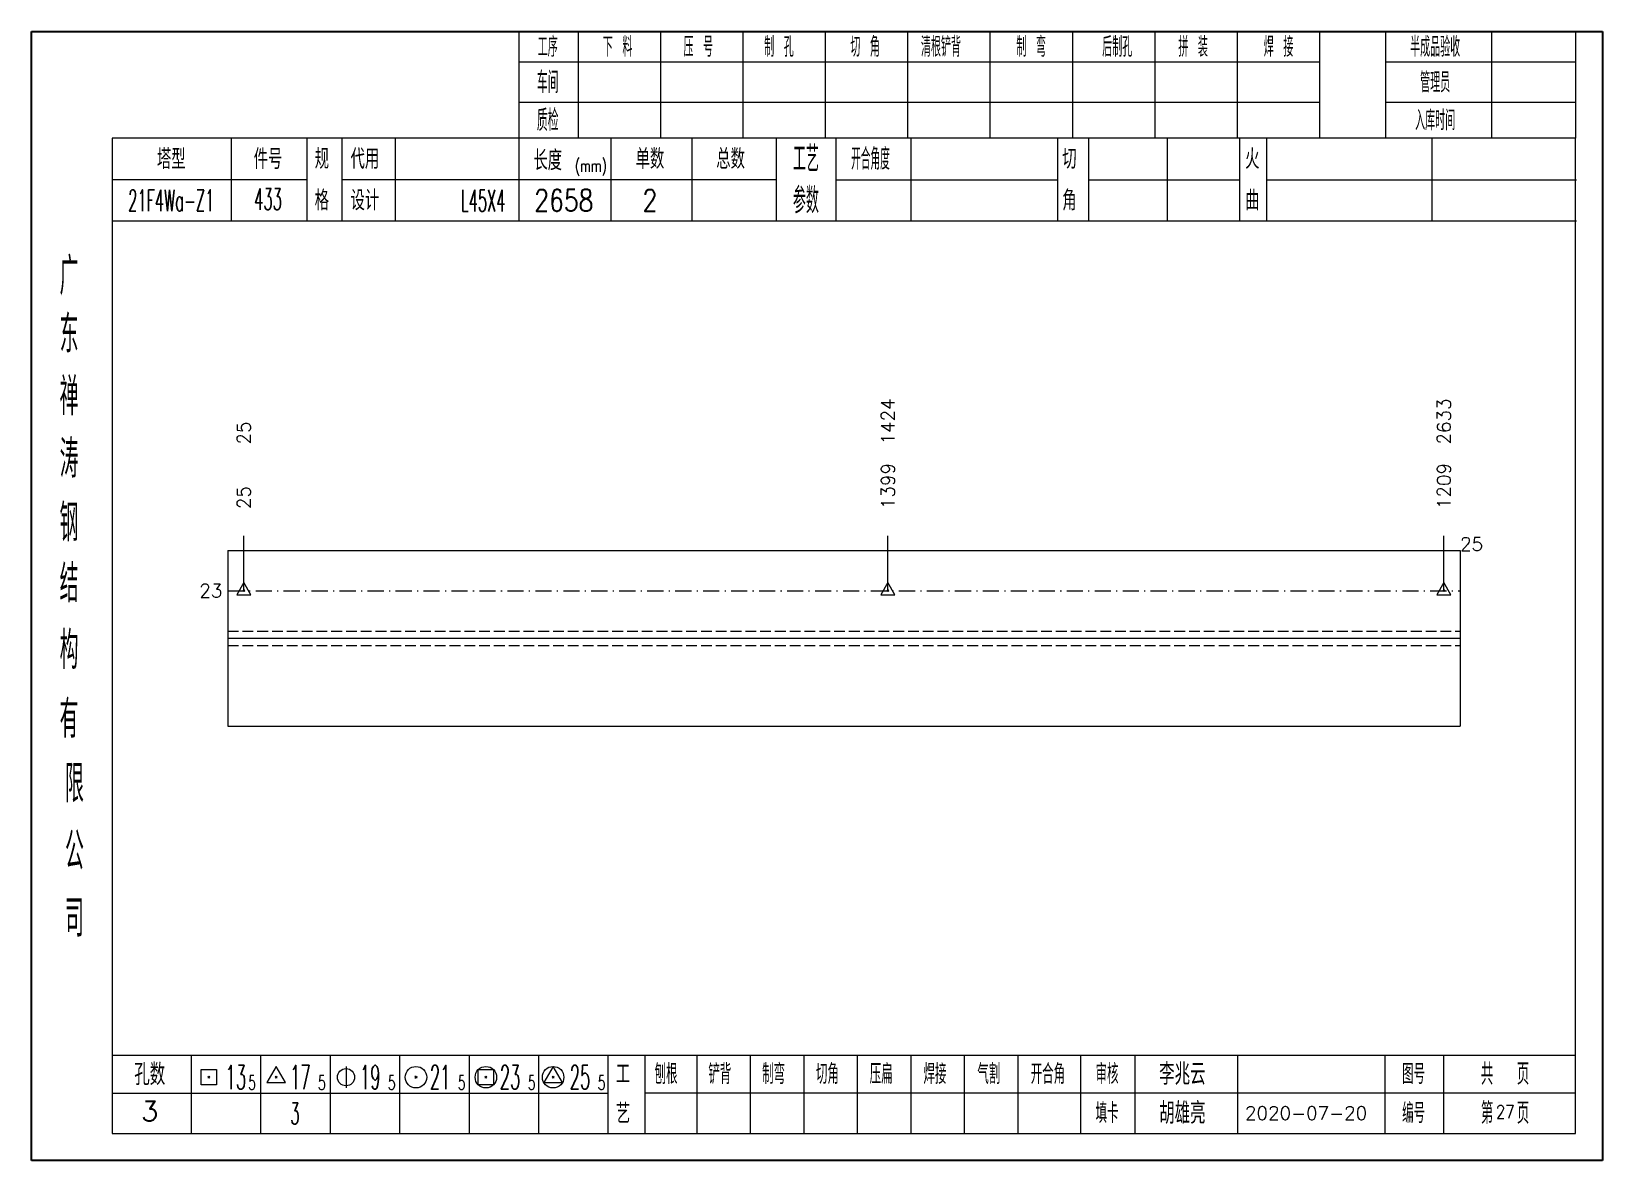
# Model space of a CAD drawing. Extents: x 1310 to 15542, y -76 to 8381.
# Drawn here: x 9631.8 to 9923.9, y 3663.8 to 3873.7 of the extents above; entities that cross this region are included whole.
import ezdxf
from ezdxf.enums import TextEntityAlignment as Align

# ---------------------------------------------------------------- set-up
doc = ezdxf.new("R2010")
doc.units = 0
doc.header["$MEASUREMENT"] = 0
doc.linetypes.add('一点画线', pattern=[5.2, 3, -1, 0.2, -1])
doc.linetypes.add('虚线', pattern=[2.75, 2, -0.75])
doc.layers.get('0').update_dxf_attribs({"linetype": 'CONTINUOUS', "lineweight": 25})
for name, color, linetype, lineweight in [('1', 7, 'CONTINUOUS', 25), ('4', 7, 'CONTINUOUS', 25), ('5', 7, 'CONTINUOUS', 25)]:
    doc.layers.add(name, color=color, linetype=linetype, lineweight=lineweight)
doc.styles.get("Standard").update_dxf_attribs({"font": 'simplex.shx', "width": 0.7, "height": 3, "bigfont": 'gbhzfs.shx'})

msp = doc.modelspace()

# ---------------------------------------------------------------- texts
at = {"color": 7, "linetype": 'Continuous', "lineweight": 13}
for s, p in [('1424', (9791.056, 3796.914)), ('2633', (9894.432, 3796.914)), ('25', (9671.302, 3796.914))]:
    msp.add_text(s, height=2.5, rotation=90, dxfattribs=at).set_placement(p, align=Align.MIDDLE_LEFT)
at = {"color": 8, "linetype": 'Continuous', "lineweight": 9}
for s, p in [('1399', (9791.056, 3784.914)), ('1209', (9894.432, 3784.914)), ('25', (9671.302, 3784.914))]:
    msp.add_text(s, height=2.5, rotation=90, dxfattribs=at).set_placement(p, align=Align.MIDDLE_LEFT)
at = {"color": 7, "linetype": 'Continuous', "lineweight": 13}
msp.add_text('25', height=2.5, dxfattribs=at).set_placement((9897.432, 3778.414), align=Align.MIDDLE_LEFT)
msp.add_text('23', height=2.5, dxfattribs=at).set_placement((9667.302, 3769.747), align=Align.MIDDLE_RIGHT)
at = {"layer": '4', "color": 1, "linetype": 'Continuous', "lineweight": 25}
for s, height, width, p in [('工序', 3.7, 0.7, (9727.802, 3870.871)), ('下 料', 3.7, 0.7, (9740.802, 3870.871)), ('压 号', 3.7, 0.7, (9755.802, 3870.871)), ('制 孔', 3.7, 0.7, (9770.802, 3870.871)), ('切 角', 3.7, 0.7, (9786.802, 3870.871)), ('清根铲背 ', 3.7, 0.7, (9801.802, 3870.871)), (' 制 弯', 3.7, 0.7, (9816.802, 3870.871)), (' 后制孔', 3.7, 0.7, (9832.802, 3870.871)), ('拼 装', 3.7, 0.7, (9847.802, 3870.871)), (' 焊 接', 3.7, 0.7, (9862.802, 3870.871)), ('半成品验收', 3.7, 0.7, (9892.802, 3870.871)), ('车间', 4, 0.7, (9727.802, 3864.271)), ('管理员', 3.7, 0.7, (9892.802, 3864.271)), ('质检', 4, 0.7, (9727.802, 3857.211)), ('入库时间', 3.7, 0.7, (9892.802, 3857.211)), ('(mm)', 2.24, 0.7, (9735.802, 3848.771)), ('工艺', 4.8, 0.7, (9775.802, 3850.031)), ('开合角度', 4, 0.6, (9787.802, 3850.031)), ('433', 4, 0.5, (9675.802, 3842.541)), ('参数', 4.8, 0.7, (9775.802, 3842.321)), ('21F4Wa-Z1', 4, 0.5, (9657.802, 3842.291)), ('L45X4', 4, 0.5, (9715.802, 3842.271)), ('2658', 4, 0.8, (9730.802, 3842.321)), ('2', 4, 0.8, (9746.802, 3842.321)), ('广', 6.96, 0.7, (9638.802, 3828.241)), ('东', 6.96, 0.7, (9638.802, 3817.451)), ('禅', 6.96, 0.7, (9638.802, 3805.861)), ('涛', 6.96, 0.7, (9638.802, 3794.261)), ('钢', 6.96, 0.7, (9638.802, 3782.371)), ('结', 6.96, 0.7, (9638.802, 3771.061)), ('构', 6.96, 0.7, (9638.802, 3758.681)), ('有', 6.96, 0.7, (9638.802, 3745.871)), ('限', 6.96, 0.7, (9639.802, 3733.871)), ('公', 6.96, 0.7, (9639.802, 3721.331)), ('司', 6.96, 0.7, (9639.802, 3708.851)), ('13', 4.47, 0.5, (9669.802, 3679.271)), ('17', 4.47, 0.5, (9681.802, 3679.271)), ('19', 4.47, 0.5, (9694.802, 3679.271)), ('21', 4.47, 0.5, (9707.802, 3679.271)), ('23', 4.47, 0.5, (9720.802, 3679.271)), ('25', 4.47, 0.5, (9733.802, 3679.271)), ('刨根', 3.7, 0.8, (9749.802, 3679.871)), ('铲背', 3.7, 0.8, (9759.802, 3679.871)), ('制弯', 3.7, 0.8, (9769.802, 3679.871)), ('切角', 3.7, 0.8, (9779.802, 3679.871)), ('压扁', 3.7, 0.8, (9789.802, 3679.871)), ('焊接', 3.7, 0.8, (9799.802, 3679.871)), ('气割', 3.7, 0.8, (9809.802, 3679.871)), ('开合角', 3.7, 0.8, (9820.802, 3679.871)), ('审核', 3.7, 0.8, (9831.802, 3679.871)), ('图号', 3.7, 0.8, (9888.802, 3679.871)), ('共  页', 4, 0.8, (9905.802, 3679.871)), ('5', 2.68, 0.6, (9672.802, 3678.271)), ('5', 2.68, 0.6, (9685.802, 3678.271)), ('5', 2.68, 0.6, (9698.802, 3678.271)), ('5', 2.68, 0.6, (9711.802, 3678.271)), ('5', 2.68, 0.6, (9724.802, 3678.271)), ('5', 2.68, 0.6, (9737.802, 3678.271)), ('第  页', 4, 0.8, (9905.802, 3672.601)), ('3', 4, 0.5, (9680.802, 3672.521)), ('填卡', 3.7, 0.8, (9831.802, 3672.601)), ('编号', 3.7, 0.8, (9888.802, 3672.601))]:
    msp.add_text(s, height=height, dxfattribs=dict(at, width=width)).set_placement(p, align=Align.MIDDLE_CENTER)
for s, height, p in [('塔型', 3.7, (9657.802, 3850.001)), ('件号', 3.7, (9675.802, 3850.001)), ('规', 3.7, (9685.802, 3850.031)), ('代用', 3.7, (9693.802, 3850.031)), ('长度', 3.7, (9727.802, 3849.771)), ('单数', 3.7, (9746.802, 3850.031)), ('总数', 3.7, (9761.802, 3850.031)), ('切', 3.7, (9824.802, 3850.031)), ('火', 3.7, (9858.802, 3850.031)), ('格', 3.7, (9685.802, 3842.321)), ('设计', 3.7, (9693.802, 3842.321)), ('角', 3.7, (9824.802, 3842.321)), ('曲', 3.7, (9858.802, 3842.321)), ('孔数', 4, (9653.802, 3679.791)), ('工', 3.7, (9741.802, 3679.871)), ('李兆云', 4, (9845.802, 3679.871)), ('胡雄亮', 4, (9845.802, 3672.601)), ('3', 3.7, (9653.802, 3672.961)), ('艺', 3.7, (9741.802, 3672.521)), ('2020-07-20', 2.5, (9868.802, 3672.601))]:
    msp.add_text(s, height=height, dxfattribs=at).set_placement(p, align=Align.MIDDLE_CENTER)
at = {"layer": '4', "color": 6, "linetype": 'Continuous', "lineweight": 25, "width": 0.8}
msp.add_text('27', height=2.5, dxfattribs=at).set_placement((9905.827, 3672.829), align=Align.MIDDLE_CENTER)

# ---------------------------------------------------------------- blocks, each defined once
blk = doc.blocks.new('孔17.5')
at = {"layer": '5', "color": 7, "linetype": 'Continuous', "lineweight": 13}
for p, q in [((0, 1), (-0.866, -0.5)), ((-0.1, -0.1), (0.1, 0.1)), ((0.1, -0.1), (-0.1, 0.1)), ((0.866, -0.5), (0, 1)), ((-0.866, -0.5), (0.866, -0.5))]:
    blk.add_line(p, q, dxfattribs=at)
blk = doc.blocks.new('CTJGK')
at = {"color": 6, "linetype": 'Continuous'}
for p, q in [((0, 209.97), (292.13, 209.97)), ((0, 0), (0, 209.97)), ((292.13, 209.97), (292.13, 0)), ((292.13, 0), (0, 0))]:
    blk.add_line(p, q, dxfattribs=at)

# ---------------------------------------------------------------- linework, layer by layer
at = {"color": 7, "linetype": 'Continuous', "lineweight": 18}
for p, q in [((9668.302, 3777.247), (9668.302, 3744.581)), ((9668.302, 3777.247), (9897.432, 3777.247)), ((9897.432, 3777.247), (9897.432, 3744.581)), ((9668.302, 3760.914), (9897.432, 3760.914))]:
    msp.add_line(p, q, dxfattribs=at)
at = {"color": 7, "linetype": 'Continuous', "lineweight": 13}
for p, q in [((9671.302, 3769.747), (9671.302, 3779.914)), ((9791.056, 3769.747), (9791.056, 3779.914)), ((9894.432, 3769.747), (9894.432, 3779.914))]:
    msp.add_line(p, q, dxfattribs=at)
at = {"color": 3, "linetype": '一点画线', "lineweight": 13}
msp.add_line((9668.302, 3769.747), (9897.432, 3769.747), dxfattribs=at)
at = {"color": 1, "linetype": '虚线', "lineweight": 18}
for p, q in [((9668.302, 3762.247), (9897.432, 3762.247)), ((9668.302, 3759.581), (9897.432, 3759.581))]:
    msp.add_line(p, q, dxfattribs=at)
at = {"layer": '1', "color": 7, "linetype": 'Continuous', "lineweight": 18}
msp.add_line((9668.302, 3744.581), (9897.432, 3744.581), dxfattribs=at)
at = {"layer": '4', "color": 1, "linetype": 'Continuous', "lineweight": 18}
for p, q in [((9631.802, 3873.741), (9631.802, 3663.771)), ((9923.932, 3873.741), (9631.802, 3873.741)), ((9722.432, 3873.741), (9722.432, 3853.901)), ((9733.462, 3873.741), (9733.462, 3853.881)), ((9748.772, 3873.741), (9748.772, 3853.881)), ((9764.092, 3873.741), (9764.092, 3853.881)), ((9779.402, 3873.741), (9779.402, 3853.881)), ((9794.712, 3873.741), (9794.712, 3853.881)), ((9810.022, 3873.741), (9810.022, 3853.881)), ((9825.342, 3873.741), (9825.342, 3853.881)), ((9840.652, 3873.741), (9840.652, 3853.881)), ((9855.962, 3873.741), (9855.962, 3853.881)), ((9871.272, 3873.741), (9871.272, 3853.901)), ((9871.272, 3873.741), (9871.272, 3853.881)), ((9883.552, 3873.741), (9883.552, 3853.881)), ((9903.302, 3873.741), (9903.302, 3853.881)), ((9918.882, 3873.741), (9918.882, 3853.881)), ((9923.932, 3843.941), (9923.932, 3873.741)), ((9871.272, 3868.011), (9722.432, 3868.011)), ((9918.882, 3868.011), (9883.552, 3868.011)), ((9871.272, 3860.531), (9722.432, 3860.531)), ((9918.882, 3860.531), (9883.552, 3860.531)), ((9646.812, 3853.881), (9646.812, 3668.821)), ((9918.882, 3853.881), (9646.812, 3853.881)), ((9668.932, 3853.891), (9668.932, 3838.471)), ((9683.082, 3838.471), (9683.082, 3853.881)), ((9689.582, 3838.471), (9689.582, 3853.881)), ((9699.452, 3853.881), (9699.452, 3838.471)), ((9722.432, 3853.901), (9722.432, 3838.471)), ((9739.552, 3853.881), (9739.552, 3838.471)), ((9754.602, 3853.881), (9754.602, 3838.471)), ((9770.302, 3853.881), (9770.302, 3838.471)), ((9781.362, 3853.881), (9781.362, 3838.471)), ((9795.312, 3853.881), (9795.312, 3838.471)), ((9822.612, 3853.881), (9822.612, 3838.471)), ((9828.372, 3853.881), (9828.372, 3838.471)), ((9842.992, 3853.881), (9842.992, 3838.471)), ((9856.452, 3853.881), (9856.452, 3838.471)), ((9861.442, 3853.881), (9861.442, 3838.471)), ((9892.182, 3853.881), (9892.182, 3838.471)), ((9918.882, 3668.821), (9918.882, 3853.881)), ((9683.082, 3846.121), (9646.812, 3846.121)), ((9770.302, 3846.171), (9689.582, 3846.171)), ((9781.362, 3846.171), (9822.612, 3846.171)), ((9828.372, 3846.171), (9856.452, 3846.171)), ((9861.442, 3846.171), (9919.062, 3846.171)), ((9923.932, 3663.771), (9923.932, 3843.941)), ((9919.062, 3838.471), (9646.812, 3838.471)), ((9646.812, 3683.351), (9918.882, 3683.351)), ((9661.502, 3683.351), (9661.502, 3668.821)), ((9674.432, 3668.821), (9674.432, 3683.351)), ((9687.362, 3683.351), (9687.362, 3668.821)), ((9700.282, 3668.821), (9700.282, 3683.351)), ((9713.212, 3683.351), (9713.212, 3668.821)), ((9726.142, 3668.821), (9726.142, 3683.351)), ((9739.062, 3668.821), (9739.062, 3683.351)), ((9745.932, 3668.821), (9745.932, 3683.351)), ((9755.592, 3668.821), (9755.592, 3683.351)), ((9765.532, 3668.821), (9765.532, 3683.351)), ((9775.472, 3668.821), (9775.472, 3683.351)), ((9785.422, 3668.821), (9785.422, 3683.351)), ((9795.362, 3668.821), (9795.362, 3683.351)), ((9805.302, 3668.821), (9805.302, 3683.351)), ((9815.252, 3668.821), (9815.252, 3683.351)), ((9826.892, 3668.821), (9826.892, 3683.351)), ((9837.042, 3668.821), (9837.042, 3683.351)), ((9856.102, 3668.821), (9856.102, 3683.351)), ((9883.482, 3668.821), (9883.482, 3683.351)), ((9894.442, 3668.821), (9894.442, 3683.351)), ((9739.062, 3676.221), (9646.812, 3676.221)), ((9745.892, 3676.381), (9918.882, 3676.381)), ((9646.812, 3668.821), (9918.882, 3668.821)), ((9631.802, 3663.771), (9923.932, 3663.771))]:
    msp.add_line(p, q, dxfattribs=at)
at = {"layer": '4', "color": 7, "linetype": 'Continuous', "lineweight": 13}
for p, q in [((9677.302, 3681.271), (9675.57, 3678.271)), ((9679.034, 3678.271), (9677.302, 3681.271)), ((9690.302, 3681.271), (9690.302, 3677.271)), ((9728.802, 3681.271), (9727.07, 3678.271)), ((9730.534, 3678.271), (9728.802, 3681.271)), ((9663.388, 3677.857), (9663.388, 3680.685)), ((9663.388, 3680.685), (9666.216, 3680.685)), ((9664.602, 3679.071), (9665.002, 3679.471)), ((9665.002, 3679.071), (9664.602, 3679.471)), ((9666.216, 3680.685), (9666.216, 3677.857)), ((9675.57, 3678.271), (9679.034, 3678.271)), ((9677.102, 3679.071), (9677.502, 3679.471)), ((9677.502, 3679.071), (9677.102, 3679.471)), ((9703.102, 3679.071), (9703.502, 3679.471)), ((9703.502, 3679.071), (9703.102, 3679.471)), ((9714.888, 3677.857), (9714.888, 3680.685)), ((9714.888, 3680.685), (9717.716, 3680.685)), ((9716.102, 3679.071), (9716.502, 3679.471)), ((9716.502, 3679.071), (9716.102, 3679.471)), ((9717.716, 3680.685), (9717.716, 3677.857)), ((9727.07, 3678.271), (9730.534, 3678.271)), ((9728.602, 3679.071), (9729.002, 3679.471)), ((9729.002, 3679.071), (9728.602, 3679.471)), ((9666.216, 3677.857), (9663.388, 3677.857)), ((9717.716, 3677.857), (9714.888, 3677.857))]:
    msp.add_line(p, q, dxfattribs=at)
for centre, radius in [((9690.302, 3679.271), 1.6), ((9703.302, 3679.271), 2), ((9716.302, 3679.271), 2), ((9728.802, 3679.271), 2)]:
    msp.add_circle(centre, radius, dxfattribs=at)

# ---------------------------------------------------------------- block references
at = {"color": 0, "linetype": 'Continuous'}
msp.add_blockref('CTJGK', (9631.802, 3663.771), dxfattribs=at)
at = {"color": 8, "linetype": 'Continuous', "lineweight": 9, "xscale": 1.5, "yscale": 1.5, "zscale": 1.5}
for p in [(9671.302, 3769.747), (9791.056, 3769.747), (9894.432, 3769.747)]:
    msp.add_blockref('孔17.5', p, dxfattribs=at)

msp.set_redraw_order([(e.dxf.handle, doc.entitydb.next_handle()) for e in msp.query("TEXT MTEXT ATTDEF DIMENSION ARC_DIMENSION")])  # texts and dimensions are drawn at this point

doc.saveas('drawing.dxf')
